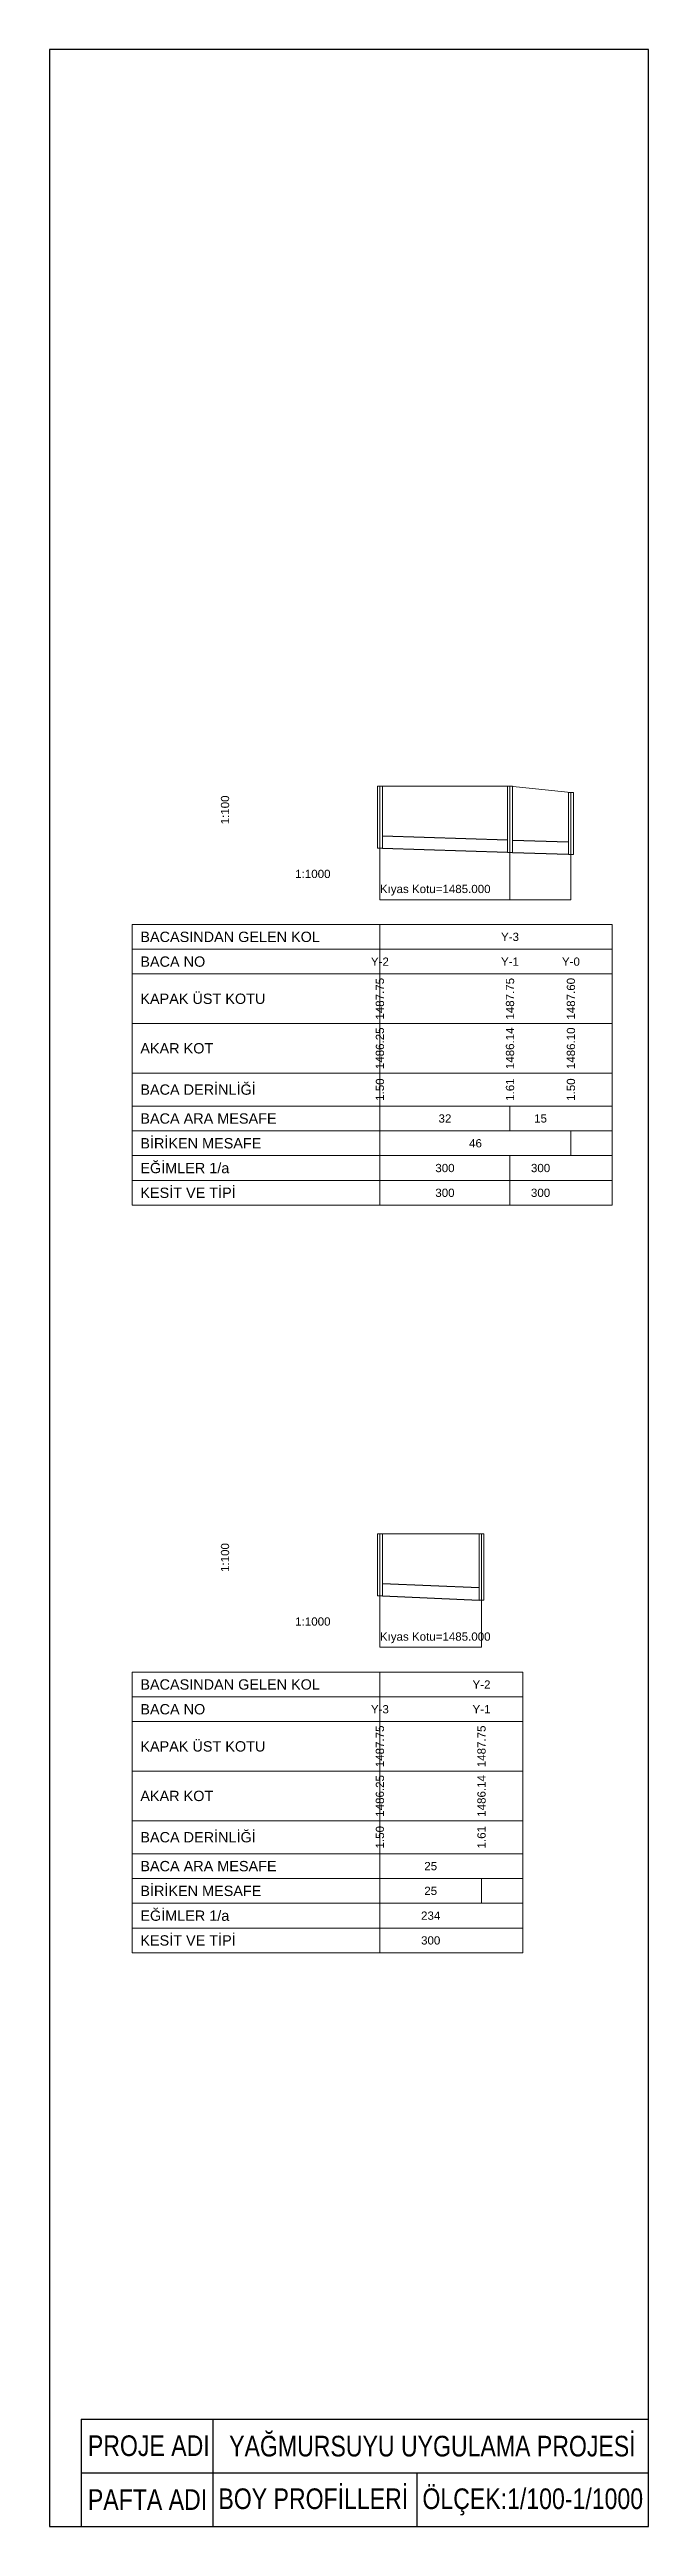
# Model space of a CAD drawing. Header units: millimetres. Extents: x 536434 to 536922, y 4231735 to 4231855.
# Drawn here: x 536892.9 to 536921.9, y 4231734.8 to 4231854.8 of the extents above; entities that cross this region are included whole.
import ezdxf
from ezdxf.enums import TextEntityAlignment as Align

# ---------------------------------------------------------------- set-up
doc = ezdxf.new("R2010")
doc.units = ezdxf.units.MM
doc.linetypes.add('DUZ', pattern=[0])
doc.layers.add('ANTET', color=7, linetype='DUZ')
for name, color, linetype, lineweight in [('CERCEVE', 7, 'Continuous', 30), ('TurProfBaca', 7, 'Continuous', 13), ('TurProfBoru', 1, 'Continuous', 30), ('TurProfCizgi', 7, 'Continuous', 13), ('TurProfOlcek', 7, 'Continuous', 13), ('TurProfTablo', 7, 'Continuous', 13), ('TurProfTxt', 7, 'Continuous', 13), ('TurProfZemin', 7, 'Continuous', 13)]:
    doc.layers.add(name, color=color, linetype=linetype, lineweight=lineweight)
doc.styles.add('MAHAL-SON', font='arial.ttf')
doc.styles.get("Standard").update_dxf_attribs({"font": 'swiss.ttf'})

msp = doc.modelspace()

# ---------------------------------------------------------------- texts
at = {"layer": 'ANTET', "style": 'MAHAL-SON', "width": 0.8}
for s, p in [('PROJE ADI', (536894.74, 4231738.23)), ('YAĞMURSUYU UYGULAMA PROJESİ', (536901.58, 4231738.21)), ('PAFTA ADI', (536894.74, 4231735.62)), ('BOY PROFİLLERİ', (536901.06, 4231735.66)), ('ÖLÇEK:1/100-1/1000', (536910.94, 4231735.66))]:
    msp.add_text(s, height=1, dxfattribs=at).set_placement(p)
at = {"layer": 'TurProfCizgi'}
for p in [(536908.88, 4231813.83), (536908.88, 4231777.61)]:
    msp.add_text('Kıyas Kotu=1485.000', height=0.4, dxfattribs=at).set_placement(p, align=Align.BOTTOM_LEFT)
at = {"layer": 'TurProfTxt'}
for p in [(536901.38, 4231817.28), (536901.38, 4231781.06)]:
    msp.add_text('1:100', height=0.4, rotation=90, dxfattribs=at).set_placement(p, align=Align.MIDDLE_LEFT)
for s, height, p in [('1:1000', 0.4, (536904.78, 4231814.88)), ('BACASINDAN GELEN KOL', 0.5, (536897.28, 4231811.83)), ('BACA NO', 0.5, (536897.28, 4231810.63)), ('KAPAK ÜST KOTU', 0.5, (536897.28, 4231808.83)), ('AKAR KOT', 0.5, (536897.28, 4231806.43)), ('BACA DERİNLİĞİ', 0.5, (536897.28, 4231804.43)), ('BACA ARA MESAFE', 0.5, (536897.28, 4231803.03)), ('BİRİKEN MESAFE', 0.5, (536897.28, 4231801.83)), ('EĞİMLER 1/a', 0.5, (536897.28, 4231800.63)), ('KESİT VE TİPİ', 0.5, (536897.28, 4231799.43)), ('1:1000', 0.4, (536904.78, 4231778.66)), ('BACASINDAN GELEN KOL', 0.5, (536897.28, 4231775.61)), ('BACA NO', 0.5, (536897.28, 4231774.41)), ('KAPAK ÜST KOTU', 0.5, (536897.28, 4231772.61)), ('AKAR KOT', 0.5, (536897.28, 4231770.21)), ('BACA DERİNLİĞİ', 0.5, (536897.28, 4231768.21)), ('BACA ARA MESAFE', 0.5, (536897.28, 4231766.81)), ('BİRİKEN MESAFE', 0.5, (536897.28, 4231765.61)), ('EĞİMLER 1/a', 0.5, (536897.28, 4231764.41)), ('KESİT VE TİPİ', 0.5, (536897.28, 4231763.21))]:
    msp.add_text(s, height=height, dxfattribs=at).set_placement(p, align=Align.MIDDLE_LEFT)
for s, p in [('Y-3', (536915.18, 4231811.83)), ('Y-2', (536908.88, 4231810.63)), ('Y-1', (536915.18, 4231810.63)), ('Y-0', (536918.13, 4231810.63)), ('32', (536912.03, 4231803.03)), ('15', (536916.66, 4231803.03)), ('46', (536913.51, 4231801.83)), ('300', (536912.03, 4231800.63)), ('300', (536916.66, 4231800.63)), ('300', (536912.03, 4231799.43)), ('300', (536916.66, 4231799.43)), ('Y-2', (536913.8, 4231775.61)), ('Y-3', (536908.88, 4231774.41)), ('Y-1', (536913.8, 4231774.41)), ('25', (536911.34, 4231766.81)), ('25', (536911.34, 4231765.61)), ('234', (536911.34, 4231764.41)), ('300', (536911.34, 4231763.21))]:
    msp.add_text(s, height=0.4, dxfattribs=at).set_placement(p, align=Align.MIDDLE)
for s, p in [('1487.75', (536908.88, 4231808.83)), ('1487.75', (536915.18, 4231808.83)), ('1487.60', (536918.13, 4231808.83)), ('1486.25', (536908.88, 4231806.43)), ('1486.14', (536915.18, 4231806.43)), ('1486.10', (536918.13, 4231806.43)), ('1.50', (536908.88, 4231804.43)), ('1.61', (536915.18, 4231804.43)), ('1.50', (536918.13, 4231804.43)), ('1487.75', (536908.88, 4231772.61)), ('1487.75', (536913.8, 4231772.61)), ('1486.14', (536913.8, 4231770.21)), ('1486.25', (536908.88, 4231770.21)), ('1.50', (536908.88, 4231768.21)), ('1.61', (536913.8, 4231768.21))]:
    msp.add_text(s, height=0.4, rotation=90, dxfattribs=at).set_placement(p, align=Align.MIDDLE)

# ---------------------------------------------------------------- linework, layer by layer
at = {"layer": 'ANTET'}
for p, q in [((536894.42, 4231740.02), (536921.88, 4231740.02)), ((536894.42, 4231740.02), (536894.42, 4231734.82)), ((536900.79, 4231740.02), (536900.79, 4231734.82)), ((536894.42, 4231737.42), (536921.88, 4231737.42)), ((536910.67, 4231737.42), (536910.67, 4231734.82))]:
    msp.add_line(p, q, dxfattribs=at)
at = {"layer": 'CERCEVE'}
msp.add_lwpolyline([(536892.88, 4231854.82), (536892.88, 4231734.82), (536921.88, 4231734.82), (536921.88, 4231854.82)], close=True, dxfattribs=at)
at = {"layer": 'TurProfBaca'}
for points in [[(536908.76, 4231819.13), (536908.76, 4231816.13), (536909, 4231816.13), (536909, 4231819.13), (536908.76, 4231819.13)], [(536915.06, 4231819.13), (536915.06, 4231815.92), (536915.3, 4231815.92), (536915.3, 4231819.13), (536915.06, 4231819.13)], [(536918.01, 4231818.83), (536918.01, 4231815.82), (536918.25, 4231815.82), (536918.25, 4231818.83), (536918.01, 4231818.83)], [(536908.76, 4231782.91), (536908.76, 4231779.91), (536909, 4231779.91), (536909, 4231782.91), (536908.76, 4231782.91)], [(536913.68, 4231782.91), (536913.68, 4231779.7), (536913.92, 4231779.7), (536913.92, 4231782.91), (536913.68, 4231782.91)]]:
    msp.add_lwpolyline(points, dxfattribs=at)
at = {"layer": 'TurProfBoru'}
for points in [[(536909, 4231816.73), (536915.06, 4231816.53)], [(536909, 4231816.13), (536915.06, 4231815.93)], [(536915.3, 4231816.52), (536918.01, 4231816.43)], [(536915.3, 4231815.92), (536918.01, 4231815.83)], [(536909, 4231780.5), (536913.68, 4231780.3)], [(536909, 4231779.9), (536913.68, 4231779.7)]]:
    msp.add_lwpolyline(points, dxfattribs=at)
at = {"layer": 'TurProfCizgi'}
for points in [[(536908.88, 4231813.63), (536908.88, 4231819.13)], [(536915.18, 4231813.63), (536915.18, 4231819.13)], [(536918.13, 4231813.63), (536918.13, 4231818.83)], [(536908.88, 4231813.63), (536918.13, 4231813.63)], [(536908.88, 4231777.41), (536908.88, 4231782.91)], [(536913.8, 4231777.41), (536913.8, 4231782.91)], [(536908.88, 4231777.41), (536913.8, 4231777.41)]]:
    msp.add_lwpolyline(points, dxfattribs=at)
at = {"layer": 'TurProfOlcek'}
for points in [[(536901.38, 4231816.88, 0, 0.3, 0), (536901.38, 4231816.13, 0, 0, 0), (536901.38, 4231814.88, 0, 0, 0), (536903.63, 4231814.88, 0.3, 0, 0), (536904.38, 4231814.88, 0, 0, 0)], [(536901.38, 4231780.66, 0, 0.3, 0), (536901.38, 4231779.91, 0, 0, 0), (536901.38, 4231778.66, 0, 0, 0), (536903.63, 4231778.66, 0.3, 0, 0), (536904.38, 4231778.66, 0, 0, 0)]]:
    msp.add_lwpolyline(points, format="xyseb", dxfattribs=at)
at = {"layer": 'TurProfTablo'}
for points in [[(536896.88, 4231811.23), (536896.88, 4231812.43), (536908.88, 4231812.43), (536908.88, 4231811.23), (536896.88, 4231811.23)], [(536908.88, 4231811.23), (536908.88, 4231812.43), (536920.13, 4231812.43), (536920.13, 4231811.23), (536908.88, 4231811.23)], [(536896.88, 4231810.03), (536896.88, 4231811.23), (536908.88, 4231811.23), (536908.88, 4231810.03), (536896.88, 4231810.03)], [(536908.88, 4231810.03), (536908.88, 4231811.23), (536920.13, 4231811.23), (536920.13, 4231810.03), (536908.88, 4231810.03)], [(536896.88, 4231807.63), (536896.88, 4231810.03), (536908.88, 4231810.03), (536908.88, 4231807.63), (536896.88, 4231807.63)], [(536908.88, 4231807.63), (536908.88, 4231810.03), (536920.13, 4231810.03), (536920.13, 4231807.63), (536908.88, 4231807.63)], [(536896.88, 4231805.23), (536896.88, 4231807.63), (536908.88, 4231807.63), (536908.88, 4231805.23), (536896.88, 4231805.23)], [(536908.88, 4231805.23), (536908.88, 4231807.63), (536920.13, 4231807.63), (536920.13, 4231805.23), (536908.88, 4231805.23)], [(536896.88, 4231803.63), (536896.88, 4231805.23), (536908.88, 4231805.23), (536908.88, 4231803.63), (536896.88, 4231803.63)], [(536908.88, 4231803.63), (536908.88, 4231805.23), (536920.13, 4231805.23), (536920.13, 4231803.63), (536908.88, 4231803.63)], [(536896.88, 4231802.43), (536896.88, 4231803.63), (536908.88, 4231803.63), (536908.88, 4231802.43), (536896.88, 4231802.43)], [(536908.88, 4231802.43), (536908.88, 4231803.63), (536920.13, 4231803.63), (536920.13, 4231802.43), (536908.88, 4231802.43)], [(536908.88, 4231802.43), (536908.88, 4231803.63)], [(536915.18, 4231802.43), (536915.18, 4231803.63)], [(536896.88, 4231801.23), (536896.88, 4231802.43), (536908.88, 4231802.43), (536908.88, 4231801.23), (536896.88, 4231801.23)], [(536908.88, 4231801.23), (536908.88, 4231802.43), (536920.13, 4231802.43), (536920.13, 4231801.23), (536908.88, 4231801.23)], [(536918.13, 4231801.23), (536918.13, 4231802.43)], [(536896.88, 4231800.03), (536896.88, 4231801.23), (536908.88, 4231801.23), (536908.88, 4231800.03), (536896.88, 4231800.03)], [(536908.88, 4231800.03), (536908.88, 4231801.23), (536920.13, 4231801.23), (536920.13, 4231800.03), (536908.88, 4231800.03)], [(536908.88, 4231800.03), (536908.88, 4231801.23)], [(536915.18, 4231800.03), (536915.18, 4231801.23)], [(536896.88, 4231798.83), (536896.88, 4231800.03), (536908.88, 4231800.03), (536908.88, 4231798.83), (536896.88, 4231798.83)], [(536908.88, 4231798.83), (536908.88, 4231800.03), (536920.13, 4231800.03), (536920.13, 4231798.83), (536908.88, 4231798.83)], [(536908.88, 4231798.83), (536908.88, 4231800.03)], [(536915.18, 4231798.83), (536915.18, 4231800.03)], [(536896.88, 4231775.01), (536896.88, 4231776.21), (536908.88, 4231776.21), (536908.88, 4231775.01), (536896.88, 4231775.01)], [(536908.88, 4231775.01), (536908.88, 4231776.21), (536915.8, 4231776.21), (536915.8, 4231775.01), (536908.88, 4231775.01)], [(536896.88, 4231773.81), (536896.88, 4231775.01), (536908.88, 4231775.01), (536908.88, 4231773.81), (536896.88, 4231773.81)], [(536908.88, 4231773.81), (536908.88, 4231775.01), (536915.8, 4231775.01), (536915.8, 4231773.81), (536908.88, 4231773.81)], [(536896.88, 4231771.41), (536896.88, 4231773.81), (536908.88, 4231773.81), (536908.88, 4231771.41), (536896.88, 4231771.41)], [(536908.88, 4231771.41), (536908.88, 4231773.81), (536915.8, 4231773.81), (536915.8, 4231771.41), (536908.88, 4231771.41)], [(536896.88, 4231769.01), (536896.88, 4231771.41), (536908.88, 4231771.41), (536908.88, 4231769.01), (536896.88, 4231769.01)], [(536908.88, 4231769.01), (536908.88, 4231771.41), (536915.8, 4231771.41), (536915.8, 4231769.01), (536908.88, 4231769.01)], [(536896.88, 4231767.41), (536896.88, 4231769.01), (536908.88, 4231769.01), (536908.88, 4231767.41), (536896.88, 4231767.41)], [(536908.88, 4231767.41), (536908.88, 4231769.01), (536915.8, 4231769.01), (536915.8, 4231767.41), (536908.88, 4231767.41)], [(536896.88, 4231766.21), (536896.88, 4231767.41), (536908.88, 4231767.41), (536908.88, 4231766.21), (536896.88, 4231766.21)], [(536908.88, 4231766.21), (536908.88, 4231767.41), (536915.8, 4231767.41), (536915.8, 4231766.21), (536908.88, 4231766.21)], [(536908.88, 4231766.21), (536908.88, 4231767.41)], [(536896.88, 4231765.01), (536896.88, 4231766.21), (536908.88, 4231766.21), (536908.88, 4231765.01), (536896.88, 4231765.01)], [(536908.88, 4231765.01), (536908.88, 4231766.21), (536915.8, 4231766.21), (536915.8, 4231765.01), (536908.88, 4231765.01)], [(536913.8, 4231765.01), (536913.8, 4231766.21)], [(536896.88, 4231763.81), (536896.88, 4231765.01), (536908.88, 4231765.01), (536908.88, 4231763.81), (536896.88, 4231763.81)], [(536908.88, 4231763.81), (536908.88, 4231765.01), (536915.8, 4231765.01), (536915.8, 4231763.81), (536908.88, 4231763.81)], [(536908.88, 4231763.81), (536908.88, 4231765.01)], [(536896.88, 4231762.61), (536896.88, 4231763.81), (536908.88, 4231763.81), (536908.88, 4231762.61), (536896.88, 4231762.61)], [(536908.88, 4231762.61), (536908.88, 4231763.81), (536915.8, 4231763.81), (536915.8, 4231762.61), (536908.88, 4231762.61)], [(536908.88, 4231762.61), (536908.88, 4231763.81)]]:
    msp.add_lwpolyline(points, dxfattribs=at)
at = {"layer": 'TurProfZemin'}
for points in [[(536908.88, 4231819.13), (536915.18, 4231819.13)], [(536915.18, 4231819.13), (536918.13, 4231818.83)], [(536908.88, 4231782.91), (536913.8, 4231782.91)]]:
    msp.add_lwpolyline(points, dxfattribs=at)

msp.set_redraw_order([(e.dxf.handle, doc.entitydb.next_handle()) for e in msp.query("TEXT MTEXT ATTDEF DIMENSION ARC_DIMENSION")])  # texts and dimensions are drawn at this point

doc.saveas('drawing.dxf')
